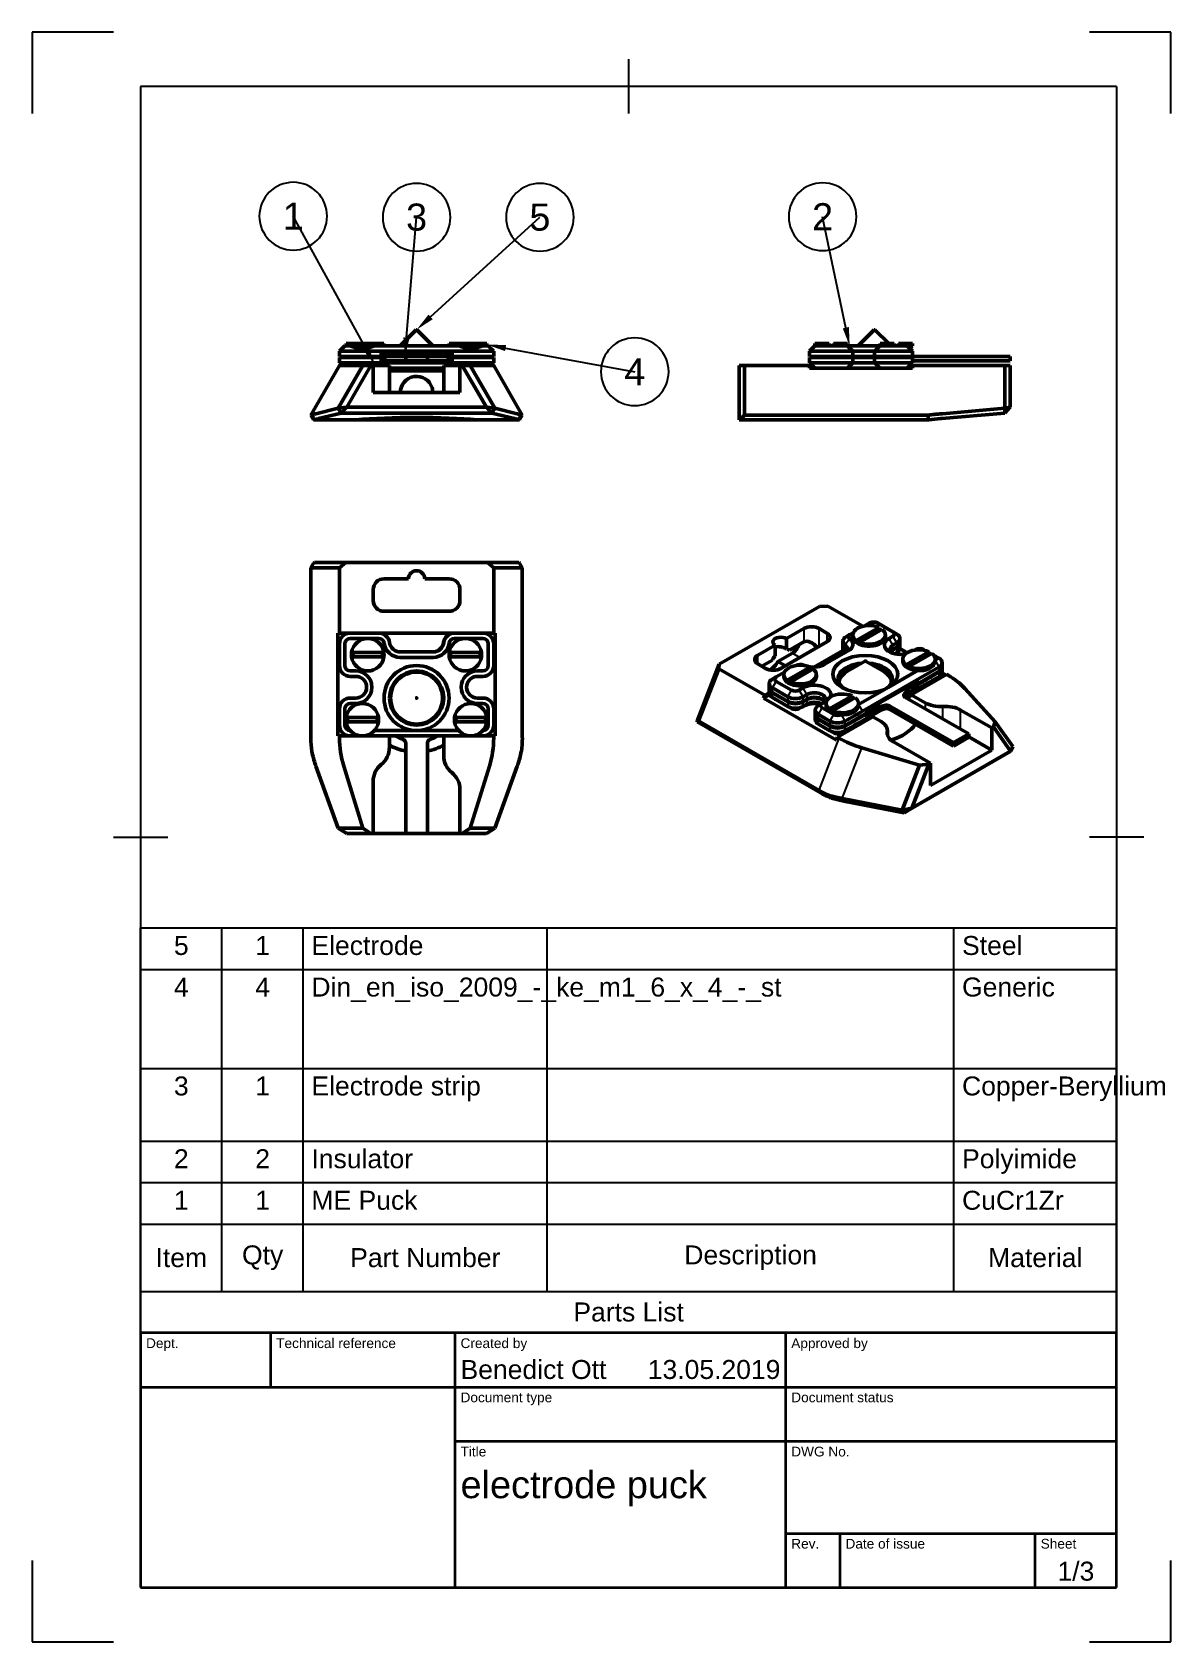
# Model space of a CAD drawing. Header units: millimetres. Extents: x 0 to 210, y 0 to 297.
import ezdxf
from ezdxf import colors
from ezdxf.entities.mleader import LeaderData, LeaderLine
from ezdxf.enums import TextEntityAlignment as Align
from ezdxf.math import Vec2, Vec3

# ---------------------------------------------------------------- set-up
doc = ezdxf.new("R2010")
doc.units = ezdxf.units.MM
doc.header["$LTSCALE"] = 0.75
for name, color, linetype, lineweight in [('Balloons', 7, 'Continuous', 25), ('Border', 7, 'Continuous', 25), ('Parts Lists', 7, 'Continuous', 25), ('TitleBlock', 7, 'Continuous', 35), ('Visible', 7, 'Continuous', 50), ('Visible Narrow', 7, 'Continuous', 25)]:
    doc.layers.add(name, color=color, linetype=linetype, lineweight=lineweight)
doc.styles.add('FusionTitle', font='')
doc.styles.get("Standard").update_dxf_attribs({"font": 'arial.ttf'})
doc.styles.get('FusionTitle').set_extended_font_data('Arial Unicode MS')

# ---------------------------------------------------------------- blocks, each defined once
blk = doc.blocks.new('ISO_A4(P)_SHEET')
at = {"layer": 'Border'}
for p, q in [((15, 297), (0, 297)), ((0, 297), (0, 282)), ((210, 297), (195, 297)), ((210, 282), (210, 297)), ((110, 292), (110, 282)), ((200, 287), (20, 287)), ((20, 287), (20, 10)), ((200, 287), (200, 10)), ((15, 148.5), (25, 148.5)), ((205, 148.5), (195, 148.5)), ((0, 15), (0, 0)), ((210, 0), (210, 15)), ((20, 10), (200, 10)), ((0, 0), (15, 0)), ((195, 0), (210, 0))]:
    blk.add_line(p, q, dxfattribs=at)
blk = doc.blocks.new('ISO_TITLEBLOCK')
at = {"layer": 'TitleBlock'}
for p, q in [((0, 47), (-180, 47)), ((-180, 47), (-180, 0)), ((-156, 37), (-156, 47)), ((-122, 0), (-122, 47)), ((-61, 0), (-61, 47)), ((0, 0), (0, 47)), ((-180, 37), (0, 37)), ((-122, 27), (0, 27)), ((-61, 10), (0, 10)), ((-51, 0), (-51, 10)), ((-15, 0), (-15, 10)), ((-180, 0), (0, 0))]:
    blk.add_line(p, q, dxfattribs=at)
at = {"layer": 'TitleBlock', "style": 'FusionTitle'}
for s, p in [('Dept.', (-179, 46)), ('Technical reference', (-155, 46)), ('Created by', (-121, 46)), ('Approved by', (-60, 46)), ('Document type', (-121, 36)), ('Document status', (-60, 36)), ('Title', (-121, 26)), ('DWG No.', (-60, 26)), ('Rev.', (-60, 9)), ('Date of issue', (-50, 9)), ('Sheet', (-14, 9))]:
    blk.add_text(s, height=1.8, dxfattribs=at).set_placement(p, align=Align.TOP_LEFT)
for tag, p, height in [('DEPT', (-179, 38.5), 3.5), ('TECHNICAL_REFERENCE', (-155, 38.5), 3.5), ('CREATED_BY', (-121, 38.5), 3.5), ('APPROVED_BY', (-60, 38.5), 3.5), ('DOCUMENT_TYPE', (-121, 28.5), 3.5), ('DOCUMENT_STATUS', (-60, 28.5), 3.5), ('TITLE_1', (-121, 16.5), 5), ('TITLE_2', (-121, 9), 5), ('TITLE_3', (-121, 1.5), 5), ('DATE_OF_ISSUE', (-50, 1.5), 3.5)]:
    blk.add_attdef(tag, p, '', height=height, dxfattribs=at)
for tag, p in [('CREATED_DATE', (-62, 38.5)), ('APPROVED_DATE', (-1, 38.5))]:
    blk.add_attdef(tag, text='', height=3.5, dxfattribs=at).set_placement(p, align=Align.RIGHT)
for tag, height, p in [('DRAWING_NUMBER', 5, (-30.5, 16.6)), ('REV', 3.5, (-56, 3.1)), ('SHEET', 3.5, (-7.5, 3.1))]:
    blk.add_attdef(tag, text='', height=height, dxfattribs=at).set_placement(p, align=Align.MIDDLE)
blk = doc.blocks.new('*T7')
at = {"layer": 'Parts Lists', "color": 0, "linetype": 'ByBlock', "lineweight": -2, "transparency": 16777216}
for p, q in [((0, 74.731924), (180, 74.731924)), ((0, 0), (0, 74.731924)), ((15, 7.666667), (15, 74.731924)), ((30, 7.666667), (30, 74.731924)), ((75, 7.666667), (75, 74.731924)), ((150, 7.666667), (150, 74.731924)), ((180, 0), (180, 74.731924)), ((0, 67.065257), (180, 67.065257)), ((0, 48.812642), (180, 48.812642)), ((0, 35.390632), (180, 35.390632)), ((0, 27.723965), (180, 27.723965)), ((0, 20.057299), (180, 20.057299)), ((0, 7.666667), (180, 7.666667)), ((0, 0), (180, 0))]:
    blk.add_line(p, q, dxfattribs=at)
at = {"layer": 'Parts Lists', "color": 0, "transparency": 16777216, "char_height": 3.5}
for s, insert, width, attachment_point in [('5', (7.5, 73.231924), 12, 2), ('1', (22.5, 73.231924), 12, 2), ('Electrode', (31.5, 73.231924), 42, 1), ('Steel', (151.5, 73.231924), 27, 1), ('4', (7.5, 65.565257), 12, 2), ('4', (22.5, 65.565257), 12, 2), ('Din_en_iso_2009_-_ke_m1_6_x_4_-_st', (31.5, 65.565257), 42, 1), ('Generic', (151.5, 65.565257), 27, 1), ('3', (7.5, 47.312642), 12, 2), ('1', (22.5, 47.312642), 12, 2), ('Electrode strip', (31.5, 47.312642), 42, 1), ('Copper-Beryllium', (151.5, 47.312642), 27, 1), ('2', (7.5, 33.890632), 12, 2), ('2', (22.5, 33.890632), 12, 2), ('Insulator', (31.5, 33.890632), 42, 1), ('Polyimide', (151.5, 33.890632), 27, 1), ('1', (7.5, 26.223965), 12, 2), ('1', (22.5, 26.223965), 12, 2), ('ME Puck', (31.5, 26.223965), 42, 1), ('CuCr1Zr', (151.5, 26.223965), 27, 1), ('Item', (7.5, 13.861983), 12, 5), ('Qty', (22.5, 13.861983), 12, 5), ('Part Number', (52.5, 13.861983), 42, 5), ('Description', (112.5, 13.861983), 72, 5), ('Material', (165, 13.861983), 27, 5), ('Parts List', (90, 3.833333), 177, 5)]:
    blk.add_mtext(s, dxfattribs=dict(at, insert=insert, width=width, attachment_point=attachment_point))
blk = doc.blocks.new('*B9')
at = {"transparency": 16777216}
for start, end in [(90, 270), (270, 90)]:
    blk.add_arc((0, 0), 6.25, start, end, dxfattribs=at)
at = {"transparency": 16777216, "insert": (0, 0), "char_height": 5, "attachment_point": 5}
blk.add_mtext('4', dxfattribs=at)
blk = doc.blocks.new('*B10')
at = {"transparency": 16777216}
for start, end in [(90, 270), (270, 90)]:
    blk.add_arc((0, 0), 6.25, start, end, dxfattribs=at)
at = {"transparency": 16777216, "insert": (0, 0), "char_height": 5, "attachment_point": 5}
blk.add_mtext('1', dxfattribs=at)
blk = doc.blocks.new('*B11')
at = {"transparency": 16777216}
for start, end in [(90, 270), (270, 90)]:
    blk.add_arc((0, 0), 6.25, start, end, dxfattribs=at)
at = {"transparency": 16777216, "insert": (0, 0), "char_height": 5, "attachment_point": 5}
blk.add_mtext('3', dxfattribs=at)
blk = doc.blocks.new('*B12')
at = {"transparency": 16777216}
for start, end in [(90, 270), (270, 90)]:
    blk.add_arc((0, 0), 6.25, start, end, dxfattribs=at)
at = {"transparency": 16777216, "insert": (0, 0), "char_height": 5, "attachment_point": 5}
blk.add_mtext('5', dxfattribs=at)
blk = doc.blocks.new('*B13')
at = {"transparency": 16777216}
for start, end in [(90, 270), (270, 90)]:
    blk.add_arc((0, 0), 6.25, start, end, dxfattribs=at)
at = {"transparency": 16777216, "insert": (0, 0), "char_height": 5, "attachment_point": 5}
blk.add_mtext('2', dxfattribs=at)

msp = doc.modelspace()

# ---------------------------------------------------------------- linework, layer by layer
at = {"layer": 'Visible'}
for p, q in [((70.84, 242.1), (67.89, 239.15)), ((70.84, 242.1), (70.94, 242.1)), ((70.94, 242.1), (73.89, 239.15)), ((56.67, 238.15), (57.67, 239.15)), ((58.65, 238.15), (56.67, 238.15)), ((56.67, 238.15), (56.67, 237.15)), ((57.67, 239.15), (58.66, 239.15)), ((57.92, 239.55), (57.92, 239.15)), ((57.92, 239.55), (63.87, 239.55)), ((58.65, 238.15), (58.67, 238.15)), ((58.66, 239.15), (63.13, 239.15)), ((70.89, 239.15), (63.13, 239.15)), ((63.13, 238.15), (83.12, 238.15)), ((63.87, 239.15), (63.87, 239.55)), ((63.87, 239.55), (64.87, 239.55)), ((64.05, 237.75), (77.74, 237.75)), ((64.87, 239.15), (64.87, 239.55)), ((65.05, 237.75), (65.05, 237.15)), ((66.49, 237.75), (66.09, 237.35)), ((78.66, 239.15), (70.89, 239.15)), ((75.29, 237.75), (75.69, 237.35)), ((76.74, 237.15), (76.74, 237.75)), ((76.92, 239.55), (76.92, 239.15)), ((76.92, 239.55), (77.92, 239.55)), ((77.92, 239.55), (77.92, 239.15)), ((77.92, 239.55), (83.87, 239.55)), ((78.66, 239.15), (83.13, 239.15)), ((83.12, 238.15), (83.14, 238.15)), ((83.13, 239.15), (84.12, 239.15)), ((85.12, 238.15), (83.14, 238.15)), ((83.87, 239.15), (83.87, 239.55)), ((85.12, 238.15), (84.12, 239.15)), ((85.12, 237.15), (85.12, 238.15)), ((56.67, 235.49), (51.39, 226.36)), ((61.01, 235.49), (56.46, 227.61)), ((58.67, 237.15), (56.67, 237.15)), ((56.67, 236.99), (58.67, 236.99)), ((56.67, 236.99), (56.67, 235.99)), ((56.67, 235.99), (57.17, 235.49)), ((56.67, 235.99), (58.65, 235.99)), ((56.67, 235.49), (57.46, 235.49)), ((57.46, 235.49), (61.01, 235.49)), ((58.03, 227.81), (62.46, 235.49)), ((58.67, 235.99), (58.65, 235.99)), ((64.05, 237.15), (58.67, 237.15)), ((58.67, 236.99), (64.05, 236.99)), ((78.66, 235.99), (58.67, 235.99)), ((59.29, 237.15), (59.29, 236.99)), ((62.46, 235.49), (61.01, 235.49)), ((62.89, 235.49), (62.46, 235.49)), ((62.49, 237.15), (62.49, 236.99)), ((62.89, 236.99), (62.89, 237.15)), ((64.39, 235.49), (62.89, 235.49)), ((62.89, 230.49), (62.89, 235.49)), ((65.05, 237.15), (64.05, 237.15)), ((64.05, 236.99), (65.05, 236.99)), ((67.02, 236.39), (64.05, 236.39)), ((64.39, 235.49), (65.89, 235.49)), ((65.05, 237.35), (76.74, 237.35)), ((68.35, 237.15), (65.05, 237.15)), ((65.05, 236.99), (65.05, 236.39)), ((65.89, 230.49), (65.89, 235.49)), ((65.89, 234.99), (70.89, 234.99)), ((67.02, 236.39), (68.35, 236.39)), ((68.89, 237.15), (68.35, 237.15)), ((68.35, 236.39), (68.89, 236.39)), ((68.89, 236.39), (68.89, 237.15)), ((68.89, 237.15), (72.89, 237.15)), ((72.89, 236.39), (68.89, 236.39)), ((70.89, 234.99), (75.89, 234.99)), ((73.44, 237.15), (72.89, 237.15)), ((72.89, 236.39), (72.89, 237.15)), ((72.89, 236.39), (73.44, 236.39)), ((76.74, 237.15), (73.44, 237.15)), ((73.44, 236.39), (74.77, 236.39)), ((77.74, 236.39), (74.77, 236.39)), ((75.89, 235.49), (77.39, 235.49)), ((75.89, 235.49), (75.89, 230.49)), ((77.74, 237.15), (76.74, 237.15)), ((76.74, 236.99), (77.74, 236.99)), ((76.74, 236.39), (76.74, 236.99)), ((78.89, 235.49), (77.39, 235.49)), ((83.12, 237.15), (77.74, 237.15)), ((77.74, 236.99), (83.12, 236.99)), ((78.89, 236.99), (78.89, 237.15)), ((79.33, 235.49), (78.89, 235.49)), ((78.89, 235.49), (78.89, 230.49)), ((79.29, 237.15), (79.29, 236.99)), ((80.78, 235.49), (79.33, 235.49)), ((79.33, 235.49), (83.76, 227.81)), ((84.33, 235.49), (80.78, 235.49)), ((85.33, 227.61), (80.78, 235.49)), ((82.49, 237.15), (82.49, 236.99)), ((85.12, 237.15), (83.12, 237.15)), ((83.12, 236.99), (85.12, 236.99)), ((83.14, 235.99), (83.12, 235.99)), ((83.14, 235.99), (85.12, 235.99)), ((84.33, 235.49), (85.12, 235.49)), ((85.12, 235.99), (84.62, 235.49)), ((85.12, 235.99), (85.12, 236.99)), ((90.39, 226.36), (85.12, 235.49)), ((75.89, 234.49), (65.89, 234.49)), ((78.89, 230.49), (62.89, 230.49)), ((51.89, 225.49), (51.39, 226.36)), ((56.46, 227.61), (52.33, 226.61)), ((52.83, 225.71), (57, 226.72)), ((56.46, 227.61), (58.03, 227.81)), ((57, 226.72), (56.46, 227.61)), ((58.03, 227.81), (57, 226.72)), ((57, 226.72), (84.79, 226.72)), ((83.76, 227.81), (58.03, 227.81)), ((84.79, 226.72), (83.76, 227.81)), ((83.76, 227.81), (85.33, 227.61)), ((85.33, 227.61), (84.79, 226.72)), ((84.79, 226.72), (88.95, 225.71)), ((89.46, 226.61), (85.33, 227.61)), ((89.89, 225.49), (90.39, 226.36)), ((51.89, 225.49), (52.09, 225.49)), ((52.09, 225.49), (52.12, 225.49)), ((52.12, 225.49), (59.71, 225.49)), ((82.08, 225.49), (59.71, 225.49)), ((82.08, 225.49), (89.67, 225.49)), ((89.67, 225.49), (89.7, 225.49)), ((89.7, 225.49), (89.89, 225.49))]:
    msp.add_line(p, q, dxfattribs=at)
at = {"layer": 'Visible', "extrusion": (1, -2e-16, 2.967e-13)}
for p, q in [((155.32, 242.1), (152.37, 239.15)), ((155.32, 242.1), (155.42, 242.1)), ((155.42, 242.1), (157.97, 239.55)), ((143.37, 238.15), (144.37, 239.15)), ((145.37, 238.15), (143.37, 238.15)), ((143.37, 238.15), (143.37, 237.15)), ((144.37, 239.55), (146.97, 239.55)), ((144.37, 239.55), (144.37, 239.15)), ((144.37, 239.15), (145.37, 239.15)), ((149.37, 239.15), (145.37, 239.15)), ((145.37, 238.15), (149.37, 238.15)), ((146.97, 239.15), (146.97, 239.55)), ((147.77, 239.55), (147.77, 239.15)), ((147.77, 239.55), (150.37, 239.55)), ((149.37, 239.15), (150.37, 239.15)), ((151.37, 238.15), (149.37, 238.15)), ((150.37, 239.55), (150.37, 239.15)), ((151.37, 238.15), (150.37, 239.15)), ((156.37, 239.15), (150.37, 239.15)), ((151.37, 238.15), (155.37, 238.15)), ((151.37, 237.15), (151.37, 238.15)), ((155.37, 238.15), (156.37, 239.15)), ((157.37, 238.15), (155.37, 238.15)), ((155.37, 238.15), (155.37, 237.15)), ((156.37, 239.55), (158.97, 239.55)), ((156.37, 239.55), (156.37, 239.15)), ((156.37, 239.15), (157.37, 239.15)), ((160.37, 239.15), (157.37, 239.15)), ((157.37, 238.15), (160.37, 238.15)), ((158.97, 239.15), (158.97, 239.55)), ((159.77, 239.55), (159.77, 239.15)), ((159.77, 239.55), (162.37, 239.55)), ((160.37, 239.15), (161.37, 239.15)), ((162.37, 238.15), (160.37, 238.15)), ((161.37, 239.15), (162.37, 239.15)), ((162.37, 238.15), (161.37, 239.15)), ((161.84, 238.68), (162.37, 239.15)), ((162.37, 239.55), (162.37, 239.15)), ((162.37, 238.15), (162.37, 238.15)), ((162.37, 237.15), (162.37, 238.15)), ((131.37, 235.49), (130.37, 235.49)), ((130.37, 235.49), (130.37, 225.49)), ((131.37, 226.36), (131.37, 235.49)), ((131.37, 235.49), (143.37, 235.49)), ((145.37, 237.15), (143.37, 237.15)), ((143.37, 236.99), (145.37, 236.99)), ((143.37, 236.99), (143.37, 235.99)), ((143.37, 235.99), (144.37, 234.99)), ((143.37, 235.99), (145.37, 235.99)), ((143.37, 234.99), (143.37, 235.49)), ((162.37, 234.99), (143.37, 234.99)), ((149.37, 237.15), (145.37, 237.15)), ((145.37, 236.99), (149.37, 236.99)), ((149.37, 235.99), (145.37, 235.99)), ((145.77, 237.15), (145.77, 236.99)), ((148.97, 237.15), (148.97, 236.99)), ((151.37, 237.15), (149.37, 237.15)), ((149.37, 236.99), (151.37, 236.99)), ((149.37, 235.99), (151.37, 235.99)), ((151.37, 235.99), (150.37, 234.99)), ((151.37, 237.15), (155.37, 237.15)), ((155.37, 236.99), (151.37, 236.99)), ((151.37, 235.99), (151.37, 236.99)), ((155.37, 235.99), (151.37, 235.99)), ((157.37, 237.15), (155.37, 237.15)), ((155.37, 236.99), (157.37, 236.99)), ((155.37, 236.99), (155.37, 235.99)), ((155.37, 235.99), (156.37, 234.99)), ((155.37, 235.99), (157.37, 235.99)), ((160.37, 237.15), (157.37, 237.15)), ((157.37, 236.99), (160.37, 236.99)), ((160.37, 235.99), (157.37, 235.99)), ((157.77, 237.15), (157.77, 236.99)), ((162.37, 237.15), (160.37, 237.15)), ((160.37, 236.99), (162.37, 236.99)), ((160.37, 235.99), (162.37, 235.99)), ((160.97, 237.15), (160.97, 236.99)), ((161.37, 235), (162.37, 235.99)), ((162.95, 237.15), (162.37, 237.15)), ((162.37, 235.99), (162.37, 236.99)), ((162.37, 236.39), (162.95, 236.39)), ((162.37, 235.99), (162.37, 235.99)), ((162.37, 235.49), (162.73, 235.49)), ((162.37, 235.49), (162.37, 234.99)), ((162.73, 235.49), (167.91, 235.49)), ((163.71, 237.15), (162.95, 237.15)), ((162.95, 236.39), (163.71, 236.39)), ((163.71, 237.15), (180.37, 237.15)), ((180.37, 236.39), (163.71, 236.39)), ((167.91, 235.49), (179.4, 235.49)), ((180.37, 235.49), (179.4, 235.49)), ((179.4, 235.49), (179.4, 227.61)), ((180.37, 236.39), (180.37, 237.15)), ((180.37, 227.81), (180.37, 235.49)), ((130.5, 225.49), (131.37, 226.36)), ((162.73, 226.36), (131.37, 226.36)), ((167.8, 225.71), (179.37, 226.72)), ((179.4, 227.61), (167.91, 226.61)), ((180.37, 227.81), (179.37, 226.72)), ((179.37, 226.72), (179.4, 227.61)), ((179.4, 227.61), (180.37, 227.81)), ((130.37, 225.49), (130.5, 225.49)), ((130.5, 225.49), (162.73, 225.49)), ((162.73, 225.49), (165.28, 225.49)), ((165.28, 225.49), (165.37, 225.49)), ((165.37, 225.49), (167.57, 225.69))]:
    msp.add_line(p, q, dxfattribs=at)
at = {"layer": 'Visible', "extrusion": (-1e-16, -1, 2.967e-13)}
for p, q in [((51.89, 199.01), (51.39, 198.14)), ((52.05, 199.14), (51.89, 199.01)), ((57.82, 199.14), (52.05, 199.14)), ((56.67, 198.14), (57.82, 199.14)), ((57.82, 199.14), (83.97, 199.14)), ((89.74, 199.14), (83.97, 199.14)), ((83.97, 199.14), (85.12, 198.14)), ((89.89, 199.01), (89.74, 199.14)), ((90.39, 198.14), (89.89, 199.01)), ((51.39, 198.14), (56.67, 198.14)), ((51.39, 166.77), (51.39, 198.14)), ((56.67, 198.14), (56.67, 186.14)), ((64.89, 196.14), (69.39, 196.14)), ((72.39, 196.14), (76.89, 196.14)), ((85.12, 198.14), (90.39, 198.14)), ((85.12, 198.14), (85.12, 186.14)), ((90.39, 198.14), (90.39, 166.77)), ((62.89, 192.14), (62.89, 194.14)), ((78.89, 194.14), (78.89, 192.14)), ((76.89, 190.14), (64.89, 190.14)), ((56.38, 186.14), (56.67, 186.14)), ((56.38, 167.14), (56.38, 186.14)), ((56.67, 186.14), (58.67, 186.14)), ((56.67, 184.14), (56.67, 180.14)), ((57.67, 180.14), (57.67, 184.14)), ((63.93, 186.14), (58.67, 186.14)), ((58.67, 185.14), (61.89, 185.14)), ((61.89, 185.14), (63.93, 185.14)), ((63.93, 186.14), (77.86, 186.14)), ((77.89, 186.14), (77.86, 186.14)), ((83.12, 186.14), (77.89, 186.14)), ((77.89, 185.14), (79.89, 185.14)), ((79.89, 185.14), (83.12, 185.14)), ((83.12, 186.14), (85.12, 186.14)), ((84.12, 184.14), (84.12, 180.14)), ((85.12, 186.14), (85.41, 186.14)), ((85.12, 180.14), (85.12, 184.14)), ((85.41, 186.14), (85.41, 167.14)), ((58.92, 182.54), (64.87, 182.54)), ((64.87, 181.74), (58.92, 181.74)), ((73.93, 182.64), (67.89, 182.64)), ((67.89, 181.64), (73.93, 181.64)), ((76.92, 182.54), (82.87, 182.54)), ((82.87, 181.74), (76.92, 181.74)), ((59.67, 179.14), (58.67, 179.14)), ((83.12, 179.14), (82.12, 179.14)), ((58.67, 178.14), (59.67, 178.14)), ((82.12, 178.14), (83.12, 178.14)), ((59.67, 174.14), (58.67, 174.14)), ((58.67, 173.14), (59.67, 173.14)), ((83.12, 174.14), (82.12, 174.14)), ((82.12, 173.14), (83.12, 173.14)), ((56.67, 172.14), (56.67, 169.14)), ((57.67, 169.14), (57.67, 172.14)), ((57.92, 170.54), (63.87, 170.54)), ((63.87, 169.74), (57.92, 169.74)), ((77.92, 170.54), (83.87, 170.54)), ((83.87, 169.74), (77.92, 169.74)), ((84.12, 172.14), (84.12, 169.14)), ((85.12, 169.14), (85.12, 172.14)), ((56.67, 167.14), (56.38, 167.14)), ((58.67, 167.14), (56.67, 167.14)), ((56.67, 167.14), (56.67, 166.77)), ((58.67, 167.14), (63.13, 167.14)), ((70.89, 168.14), (63.13, 168.14)), ((63.13, 167.14), (83.12, 167.14)), ((65.89, 165.01), (65.89, 167.14)), ((78.66, 168.14), (70.89, 168.14)), ((75.89, 167.14), (75.89, 163.51)), ((85.12, 167.14), (83.12, 167.14)), ((85.12, 167.14), (85.12, 166.77)), ((85.41, 167.14), (85.12, 167.14)), ((68.89, 165.8), (68.89, 149.14)), ((72.89, 149.14), (72.89, 165.8)), ((56.46, 150.11), (52.33, 161.6)), ((57.46, 161.6), (61.01, 150.11)), ((84.33, 161.6), (80.78, 150.11)), ((89.46, 161.6), (85.33, 150.11)), ((62.89, 149.14), (62.89, 158.77)), ((78.89, 157.27), (78.89, 149.14)), ((56.46, 150.11), (58.03, 149.14)), ((61.01, 150.11), (56.46, 150.11)), ((58.03, 149.14), (62.46, 149.14)), ((62.46, 149.14), (61.01, 150.11)), ((62.89, 149.14), (62.46, 149.14)), ((68.89, 149.14), (62.89, 149.14)), ((68.89, 149.14), (72.89, 149.14)), ((78.89, 149.14), (72.89, 149.14)), ((79.33, 149.14), (78.89, 149.14)), ((80.78, 150.11), (79.33, 149.14)), ((79.33, 149.14), (83.76, 149.14)), ((85.33, 150.11), (80.78, 150.11)), ((83.76, 149.14), (85.33, 150.11))]:
    msp.add_line(p, q, dxfattribs=at)
at = {"layer": 'Visible', "extrusion": (0.707107, -0.407196, 0.578093)}
for p, q in [((126.73, 180.4), (145.21, 191.05)), ((145.21, 191.05), (146.74, 191.11)), ((146.74, 191.11), (153.21, 187.38)), ((151.97, 184.74), (156.18, 187.16)), ((153.58, 187.45), (154.52, 187.99)), ((155.93, 187.99), (158.76, 186.37)), ((156.18, 187.16), (156.18, 186.83)), ((146.58, 184.5), (138.09, 179.62)), ((139.15, 185.11), (142.34, 186.95)), ((139.15, 183.15), (139.15, 185.11)), ((142.34, 184.49), (139.67, 182.96)), ((145.16, 186.95), (146.58, 186.13)), ((149.53, 183.82), (149.53, 184.64)), ((150.82, 185.86), (150.11, 185.45)), ((150.82, 185.87), (151.46, 186.23)), ((151.36, 185.79), (151.36, 185.46)), ((151.97, 184.41), (151.97, 184.74)), ((152.16, 184.33), (155.98, 186.53)), ((156.74, 186.83), (152.54, 184.41)), ((152.54, 184.41), (152.54, 184.09)), ((157.36, 185.79), (157.36, 185.46)), ((158.76, 185.55), (158.05, 185.14)), ((158.76, 186.36), (159.47, 185.95)), ((158.76, 183.92), (159.47, 184.33)), ((160.05, 185.14), (160.05, 184.32)), ((160.05, 184.19), (160.05, 183.38)), ((133.85, 182.06), (137.03, 183.89)), ((137.03, 183.89), (137.03, 181.93)), ((137.55, 180.91), (140.21, 182.44)), ((139.5, 183.06), (139.67, 182.96)), ((144.18, 179.86), (149.51, 182.93)), ((145.04, 179.95), (149.58, 182.56)), ((146.22, 180.37), (150.49, 182.83)), ((149.51, 182.86), (149.51, 183.68)), ((159.47, 183.51), (158.76, 183.1)), ((158.76, 182.97), (159.47, 183.38)), ((159.47, 182.56), (159.05, 182.32)), ((159.05, 182.32), (159.47, 182.56)), ((160.04, 183.27), (161.38, 182.5)), ((160.55, 181.31), (160.55, 180.98)), ((161.16, 180.26), (165.37, 182.68)), ((161.36, 179.85), (165.18, 182.05)), ((165.93, 182.35), (161.73, 179.93)), ((162.77, 182.98), (163, 183.11)), ((164.42, 183.11), (164.83, 182.87)), ((165.37, 182.68), (165.37, 182.35)), ((165.37, 182.56), (165.83, 182.29)), ((166.26, 182.05), (166.54, 181.89)), ((166.54, 181.89), (167.25, 181.47)), ((166.55, 181.31), (166.55, 180.98)), ((126.73, 180.4), (122.65, 169.88)), ((122.89, 169.91), (126.62, 179.52)), ((126.62, 179.52), (126.73, 180.4)), ((126.62, 179.52), (135.1, 174.64)), ((135.26, 179.62), (133.85, 180.43)), ((136.51, 181.14), (134.57, 180.02)), ((137.23, 178.04), (138.73, 178.9)), ((138.95, 180.11), (137.55, 180.91)), ((138.63, 178.46), (138.63, 178.13)), ((139.24, 177.41), (143.45, 179.83)), ((139.44, 177), (143.25, 179.2)), ((144.01, 179.5), (139.81, 177.08)), ((140.85, 180.13), (140.94, 180.18)), ((143.45, 179.83), (143.45, 179.5)), ((144.63, 178.46), (144.63, 178.13)), ((153.61, 180.97), (150.24, 179.01)), ((153.11, 171.71), (167.24, 179.85)), ((153.68, 180.97), (157.06, 179.01)), ((163.38, 179.26), (157.89, 176.09)), ((161.16, 179.93), (161.16, 180.26)), ((161.73, 179.93), (161.73, 179.61)), ((168.66, 178.49), (162.13, 174.73)), ((167.24, 179.03), (163.44, 176.84)), ((163.44, 176.71), (167.24, 178.9)), ((164.66, 179.3), (165.37, 179.61)), ((167.82, 178.8), (168.51, 178.4)), ((167.83, 180.66), (167.83, 179.84)), ((167.83, 178.9), (167.83, 179.71)), ((168.66, 178.49), (168.92, 178.34)), ((135.93, 176.81), (135.93, 176)), ((135.93, 175.05), (135.93, 175.86)), ((137.22, 178.04), (136.51, 177.62)), ((136.52, 176), (139.35, 174.37)), ((140.05, 175.59), (137.23, 177.22)), ((139.24, 177.08), (139.24, 177.41)), ((139.81, 177.08), (139.81, 176.76)), ((142.18, 176), (141.47, 175.59)), ((157.89, 176.09), (152.41, 172.93)), ((153.76, 171.76), (163.44, 177.33)), ((164.09, 176.26), (161.03, 174.5)), ((161.03, 174.5), (163.38, 175.85)), ((163.44, 176.22), (161.34, 175.01)), ((161.65, 176.28), (161.65, 176.3)), ((167.25, 178.08), (166.54, 177.67)), ((172.02, 175.91), (177.63, 169.78)), ((134.9, 174.11), (136, 174.75)), ((134.9, 174.11), (135.1, 174.64)), ((148.34, 166.37), (134.9, 174.11)), ((135.1, 174.64), (135.93, 175.12)), ((137.22, 173.82), (136.51, 174.24)), ((139.35, 173.55), (136.52, 175.18)), ((136.52, 175.05), (139.35, 173.42)), ((139.35, 172.6), (136.52, 174.23)), ((137.23, 173.82), (140.05, 172.19)), ((141.47, 172.19), (142.18, 172.6)), ((142.18, 174.37), (142.88, 174.78)), ((142.88, 173.96), (142.18, 173.55)), ((142.18, 173.42), (142.88, 173.83)), ((142.88, 173.01), (142.18, 172.6)), ((145.71, 173.15), (145, 172.74)), ((145.71, 173.15), (146.42, 173.56)), ((147.83, 171.12), (145.71, 172.34)), ((146.41, 173.16), (146.41, 172.84)), ((147.02, 172.12), (151.23, 174.54)), ((147.21, 171.7), (151.03, 173.9)), ((151.79, 174.21), (147.59, 171.79)), ((151.23, 174.54), (151.23, 174.21)), ((152.41, 173.16), (152.41, 172.84)), ((158.13, 172.69), (169.91, 165.91)), ((172.74, 167.54), (160.96, 174.32)), ((161.43, 174.73), (162.13, 174.32)), ((162.13, 174.73), (164.7, 173.25)), ((162.13, 174.32), (162.13, 174.73)), ((122.63, 169.76), (122.89, 169.91)), ((122.65, 169.88), (122.63, 169.76)), ((122.63, 169.76), (145.42, 156.63)), ((145.07, 157.14), (122.89, 169.91)), ((144.42, 171.93), (144.42, 171.11)), ((144.42, 170.98), (144.42, 170.16)), ((145, 171.11), (147.13, 169.89)), ((147.13, 169.07), (145, 170.29)), ((145, 170.16), (147.13, 168.94)), ((147.13, 168.12), (145, 169.35)), ((145.71, 168.94), (145, 169.35)), ((147.02, 171.79), (147.02, 172.12)), ((147.59, 171.79), (147.59, 171.46)), ((155.06, 170.66), (148.54, 166.9)), ((156.74, 172.03), (149.95, 168.12)), ((153.76, 171.27), (149.95, 169.07)), ((149.95, 168.94), (153.76, 171.13)), ((150.52, 171.15), (151.23, 171.46)), ((152.4, 169.53), (156.75, 172.03)), ((155.86, 171.85), (153.76, 170.64)), ((154.05, 171.92), (154.05, 171.67)), ((154.05, 171.54), (154.05, 171.05)), ((154.71, 170.45), (154.36, 170.66)), ((156.57, 169.79), (155.06, 170.66)), ((169.91, 165.29), (158.13, 172.07)), ((171.24, 171.93), (176.98, 168.62)), ((177.63, 169.78), (177.29, 168.8)), ((180.85, 165.19), (177.63, 169.78)), ((145.71, 168.94), (147.83, 167.71)), ((148.54, 166.9), (148.34, 166.37)), ((148.54, 166.9), (148.8, 166.75)), ((157.74, 167.3), (157.74, 168.16)), ((169.91, 165.91), (172.74, 167.54)), ((172.74, 166.91), (169.91, 165.29)), ((172.74, 166.91), (172.74, 167.54)), ((172.74, 166.98), (176.98, 164.53)), ((177.29, 168.8), (176.98, 168.62)), ((176.98, 168.62), (176.98, 164.53)), ((177.29, 168.8), (180.43, 164.32)), ((153.02, 164.96), (163.65, 161.73)), ((165.67, 162.11), (158.86, 166.03)), ((160.8, 152.94), (180.45, 164.26)), ((180.43, 164.32), (162.23, 153.84)), ((176.98, 164.53), (165.67, 158.02)), ((169.91, 165.29), (169.91, 165.91)), ((180.43, 164.32), (180.85, 165.19)), ((180.45, 164.26), (180.43, 164.32)), ((180.85, 165.19), (180.45, 164.26)), ((163.65, 161.73), (160.44, 153.44)), ((162.23, 153.84), (165.37, 161.93)), ((165.37, 161.93), (163.65, 161.73)), ((165.67, 162.11), (165.37, 161.93)), ((165.67, 158.02), (165.67, 162.11)), ((160.44, 153.44), (149.39, 155.61)), ((149.67, 155.12), (160.8, 152.94)), ((160.44, 153.44), (162.23, 153.84)), ((160.8, 152.94), (160.44, 153.44)), ((162.23, 153.84), (160.8, 152.94))]:
    msp.add_line(p, q, dxfattribs=at)
at = {"layer": 'Visible'}
msp.add_circle((70.89, 174.14), 6, dxfattribs=at)
at = {"layer": 'Visible', "extrusion": (0, 0, -1)}
for radius in [5, 4.8, 0.05]:
    msp.add_circle((-70.89, 174.14), radius, dxfattribs=at)
at = {"layer": 'Visible'}
for centre, radius, start, end in [((60.9, 243.92), 5.27, 244.9871, 295.1221), ((160.97, 238.75), 0.565, 45.0003, 45.6161), ((70.89, 230.49), 3, 17.4546, 180.0007), ((53.28, 222.44), 4.28, 103.9726, 113.3802), ((53.2, 223.01), 3.7, 103.6546, 104.9674), ((88.59, 223.01), 3.7, 75.0326, 76.3454), ((88.51, 222.41), 4.3, 66.6417, 75.9964), ((53.8, 221.11), 4.7, 102.8486, 110.9423), ((87.99, 221.09), 4.72, 69.0734, 77.1271), ((64.89, 194.14), 2, 90, 180), ((76.89, 194.14), 2, 0, 90), ((64.89, 192.14), 2, 180, 270), ((76.89, 192.14), 2, 270, 0), ((58.67, 184.14), 2, 90, 180), ((63.93, 184.14), 2, 7.1808, 90), ((67.89, 184.64), 3, 187.1808, 270), ((73.89, 184.64), 2, 270, 352.8192), ((73.93, 184.64), 3, 270, 352.8192), ((77.89, 184.14), 2, 90, 172.8192), ((83.12, 184.14), 2, 0, 90), ((58.67, 180.14), 2, 180, 270), ((59.67, 176.14), 3, 270, 90), ((82.12, 176.14), 3, 90, 270), ((83.12, 180.14), 2, 270, 0), ((58.67, 172.14), 2, 90, 180), ((83.12, 172.14), 2, 0, 90), ((68.63, 166.78), 17.24, 180.0048, 188.3755), ((58.67, 169.14), 2, 180, 269.4493), ((58.67, 169.14), 2, 269.4493, 270), ((70.89, 174.14), 8, 241.045, 251.447), ((68.09, 165.8), 0.8, 0, 71.447), ((73.69, 165.8), 0.8, 108.553, 180), ((70.89, 174.14), 8, 288.553, 298.955), ((83.12, 169.14), 2, 270, 270.5507), ((83.12, 169.14), 2, 270.5507, 0), ((73.16, 166.78), 17.24, 351.6245, 359.9952), ((69.42, 167.82), 18.19, 191.2836, 199.2413), ((70.89, 174.14), 10, 240, 258.463), ((70.89, 174.14), 10, 281.537, 300), ((72.37, 167.83), 18.19, 340.7595, 348.7158), ((66.89, 158.77), 4, 128.6822, 180), ((74.89, 157.27), 4, 0, 51.3178), ((66.79, 169.76), 24.1, 340.2056, 340.7908)]:
    msp.add_arc(centre, radius, start, end, dxfattribs=at)
at = {"layer": 'Visible', "extrusion": (0, -2e-16, -1)}
msp.add_arc((-160.97, 235.4), 0.565, 225.0003, 225.616, dxfattribs=at)
at = {"layer": 'Visible', "extrusion": (0, 0, -1)}
for centre, radius, start, end in [((-70.89, 196.14), 1.5, 0, 180), ((-58.67, 184.14), 1, 0, 90), ((-61.89, 182.14), 3, 7.6623, 172.3377), ((-63.93, 184.14), 1, 90, 172.8192), ((-67.89, 184.64), 2, 270, 352.8192), ((-73.93, 184.64), 2, 187.1808, 270), ((-77.86, 184.14), 2, 7.1808, 90), ((-77.89, 184.14), 1, 7.1808, 90), ((-79.89, 182.14), 3, 7.6623, 172.3377), ((-83.12, 184.14), 1, 90, 180), ((-61.89, 182.14), 3, 352.3377, 7.6623), ((-61.89, 182.14), 3, 187.6623, 352.3377), ((-61.89, 182.14), 2.73, 351.5732, 8.4268), ((-61.89, 182.14), 2.73, 171.5732, 188.4268), ((-61.89, 182.14), 3, 172.3377, 187.6623), ((-79.89, 182.14), 3, 352.3377, 7.6623), ((-79.89, 182.14), 3, 187.6623, 352.3377), ((-79.89, 182.14), 2.73, 351.5732, 8.4268), ((-79.89, 182.14), 2.73, 171.5732, 188.4268), ((-79.89, 182.14), 3, 172.3377, 187.6623), ((-58.67, 180.14), 1, 270, 0), ((-83.12, 180.14), 1, 180, 270), ((-59.67, 176.14), 2, 90, 270), ((-82.12, 176.14), 2, 270, 90), ((-58.67, 172.14), 1, 0, 90), ((-60.89, 170.14), 3, 7.6623, 172.3377), ((-80.89, 170.14), 3, 7.6623, 172.3377), ((-83.12, 172.14), 1, 90, 180), ((-60.89, 170.14), 3, 352.3377, 7.6623), ((-60.89, 170.14), 3, 187.6623, 352.3377), ((-60.89, 170.14), 2.73, 351.5732, 8.4268), ((-60.89, 170.14), 2.73, 171.5732, 188.4268), ((-60.89, 170.14), 3, 172.3377, 187.6623), ((-80.89, 170.14), 3, 352.3377, 7.6623), ((-80.89, 170.14), 3, 187.6623, 352.3377), ((-80.89, 170.14), 2.73, 351.5732, 8.4268), ((-80.89, 170.14), 2.73, 171.5732, 188.4268), ((-80.89, 170.14), 3, 172.3377, 187.6623), ((-58.67, 169.14), 1, 270.5507, 0), ((-83.12, 169.14), 1, 180, 269.4493), ((-61.89, 165.01), 4, 180, 231.3178), ((-79.89, 163.51), 4, 308.6822, 0), ((-75, 169.76), 24.1, 340.2056, 340.7908)]:
    msp.add_arc(centre, radius, start, end, dxfattribs=at)
at = {"layer": 'Visible', "extrusion": (-2e-16, -5e-16, -1)}
msp.add_arc((-153.92, 172.59), 17.81, 292.9656, 299.8091, dxfattribs=at)
at = {"layer": 'Visible', "extrusion": (-2e-16, -6e-16, -1)}
msp.add_arc((-154, 171.61), 17.26, 292.6098, 299.7932, dxfattribs=at)
at = {"layer": 'Visible', "extrusion": (-2e-16, -4e-16, -1)}
msp.add_arc((-153.89, 179.69), 24.5, 281.1202, 286.3998, dxfattribs=at)
at = {"layer": 'Visible', "extrusion": (-1e-16, -5e-16, -1)}
msp.add_arc((-154.05, 178.74), 24.01, 281.0399, 285.9717, dxfattribs=at)
at = {"layer": 'Visible'}
for centre, major_axis, ratio, start_param, end_param in [((70.89, 224.5), (-15.94, 0), 0.087825, 3.93478, 5.489998), ((143.75, 186.13), (-2, 0), 0.575862, 3.926991, 5.497787), ((143.75, 182.04), (-1.42, 2.45), 0.576978, -1.314587, -0.000967), ((145.16, 185.32), (-2, 0), 0.575862, 2.356194, 3.926991), ((151.53, 184.64), (-2, 0), 0.575862, -0.781546, 0.66007), ((148.37, 184.05), (3, 0), 0.575862, -0.785398, 0.66007), ((160.17, 183.92), (-3, 0), 0.575862, -0.785398, 1.871083), ((158.05, 185.14), (2, 0), 0.575862, -0.785398, 0.781546), ((158.05, 184.32), (2, 0), 0.575862, -0.785398, 0), ((135.26, 181.25), (-2, 0), 0.575862, -0.785398, 0.785398), ((138.09, 180.42), (1.5, 2.6), 0.578093, 1.307063, 1.624533), ((138.09, 180.42), (1.5, 2.6), 0.578093, -0.057604, 0.259866), ((153.65, 178.54), (6, 0), 0.575862, 1.570796326794378, 7.853981633973964), ((151.53, 183.82), (-2, 0), 0.575862, 0, 0.66007), ((148.35, 182.27), (2, 0), 0.575862, 0.417175, 0.66007), ((160.17, 182.16), (2, 0), 0.575862, 2.356194, 2.717262), ((165.83, 180.66), (2, 0), 0.575862, -0.775786, 0.781546), ((136.68, 180.43), (-2, 0), 0.575862, 0.785398, 2.356194), ((135.97, 181.64), (1.5, 2.6), 0.578093, 4.023239, 4.766126), ((144.1, 181.59), (3, 0), 0.575862, 4.052319, 4.201536), ((144.1, 181.59), (3, 0), 0.575862, 4.369684, 5.497787), ((165.83, 179.84), (-2, 0), 0.575862, 2.356194, 3.141593), ((137.93, 176.81), (-2, 0), 0.575862, -0.781546, 0.785398), ((137.93, 176), (-2, 0), 0.575862, 0, 0.785398), ((144.3, 174.78), (3, 0), 0.575862, -0.264046, 2.356194), ((153.65, 176.9), (8, 0), 0.575862, -0.461587, -0.141413), ((162.73, 177.24), (-1, 0), 0.575862, 1.19438, 2.356194), ((140.76, 175.18), (-2, 0), 0.575862, 0.785398, 2.356194), ((140.76, 174.37), (-2, 0), 0.575862, 0.785398, 2.356194), ((144.3, 173.01), (2, 0), 0.575862, 0.424331, 2.356194), ((144.3, 172.2), (2, 0), 0.575862, 0.871284, 2.356194), ((146.42, 171.93), (-2, 0), 0.575862, -0.781546, 0.785398), ((144.3, 174.78), (3, 0), 0.575862, -0.785398, -0.740754), ((153.65, 176.9), (-8, 0), 0.575862, 1.712209, 2.032383), ((157.57, 172.36), (0.8, 0), 0.575862, 0.785398, 2.032383), ((161.53, 174.64), (0.8, 0), 0.575862, 2.680006, 3.926991), ((168.41, 170.3), (-4, 0), 0.575862, 3.926991, 4.822656), ((140.76, 172.6), (1, 0), 0.575862, 3.926991, 5.497787), ((146.42, 171.11), (-2, 0), 0.575862, 0, 0.785398), ((148.54, 170.7), (-2, 0), 0.575862, 0.785398, 2.346582), ((153.05, 171.67), (1, 0), 0.575862, -0.785398, 0), ((153.65, 171.46), (10, 0), 0.575862, -1.079957, -0.382282), ((148.54, 169.89), (-2, 0), 0.575862, 0.785398, 2.356194), ((148.54, 168.12), (1, 0), 0.575862, 3.926991, 5.488175), ((161.69, 167.66), (4, 0), 0.575862, 3.031326, 3.926991)]:
    msp.add_ellipse(centre, major_axis=major_axis, ratio=ratio, start_param=start_param, end_param=end_param, dxfattribs=at)
at = {"layer": 'Visible', "extrusion": (-2e-16, -3e-16, -1)}
for centre, major_axis, start_param, end_param in [((154.36, 185.79), (-3, 0), -0.651667, 2.222463), ((154.36, 185.46), (-3, 0), -0.651667, 0), ((154.36, 185.46), (3, 0), 0, 2.222463), ((158.05, 183.38), (2, 0), 0, 0.785398), ((141.63, 178.46), (-3, 0), -0.651667, 2.222463), ((137.93, 177.63), (1, 0), 2.356194, 3.926991), ((141.63, 178.13), (3, 0), 2.489926, 3.141593), ((162.73, 176.62), (-1, 0), 3.926991, 5.87171), ((162.73, 177.11), (-1, 0), 3.926991, 5.258454), ((144.3, 171.38), (-3, 0), 0.785398, 1.953924), ((144.3, 173.96), (-2, 0), 0.785398, 3.864732), ((144.3, 173.14), (-2, 0), 0.785398, 2.778761), ((149.41, 173.16), (-3, 0), -0.651667, 2.222463), ((149.41, 172.84), (-3, 0), -0.651667, 0), ((153.65, 176.28), (-8, 0), 4.250802, 4.661771), ((148.54, 169.76), (2, 0), 0.785398, 2.356194)]:
    msp.add_ellipse(centre, major_axis=major_axis, ratio=0.575862, start_param=start_param, end_param=end_param, dxfattribs=at)
at = {"layer": 'Visible', "extrusion": (-3e-16, -3e-16, -1)}
msp.add_ellipse((155.22, 187.59), major_axis=(1, 0), ratio=0.575862, start_param=3.926991, end_param=5.497787, dxfattribs=at)
at = {"layer": 'Visible', "extrusion": (-2e-16, -4e-16, -1)}
for centre, major_axis, ratio, start_param, end_param in [((138.09, 184.5), (1.5, 0), 0.575862, 2.356194, 5.497787), ((154.36, 185.46), (3, 0), 0.575862, 0, 3.141593), ((154.36, 185.79), (3, 0), 0.575862, -0.651667, 2.222463), ((154.36, 185.46), (3, 0), 0.575862, -0.91913, -0.785915), ((151.51, 183.68), (-2, 0), 0.575862, -0.66007, 0.149081), ((151.51, 182.86), (2, 0), 0.575862, 2.698991, 3.141593), ((163.55, 181.31), (-3, 0), 0.575862, 2.489926, 5.364056), ((163.55, 180.98), (3, 0), 0.575862, -0.91913, -0.785915), ((165.83, 181.48), (-1, 0), 0.575862, 2.356194, 3.910714), ((141.63, 178.46), (-3, 0), 0.575862, 2.489926, 5.364056), ((141.65, 179.77), (1, 0), 0.575862, 3.926991, 5.372459), ((141.63, 178.13), (-3, 0), 0.575862, 2.222463, 2.355678), ((163.55, 180.78), (2.73, 0), 0.575862, 2.300455, 2.50327), ((163.55, 180.98), (3, 0), 0.575862, 0, 2.222463), ((152.59, 168.93), (21.55, 2.61), 0.564325, -0.645394, -0.383595), ((141.63, 178.13), (-3, 0), 0.575862, 3.141593, 6.283185), ((141.63, 178.13), (3, 0), 0.575862, 0, 2.222463), ((140.76, 174.24), (-2, 0), 0.575862, 3.926991, 5.497787), ((140.76, 173.42), (-2, 0), 0.575862, 3.926991, 5.497787), ((149.41, 173.16), (3, 0), 0.575862, -0.651667, 2.222463), ((149.41, 172.84), (-3, 0), 0.575862, 3.141593, 5.364056), ((149.41, 172.84), (3, 0), 0.575862, -0.91913, -0.785915), ((146.42, 170.16), (2, 0), 0.575862, 2.356194, 3.141593), ((148.54, 171.52), (-1, 0), 0.575862, 3.936603, 5.497787), ((153.74, 168.16), (-4, 0), 0.575862, 2.356194, 3.251859), ((157.57, 171.74), (0.8, 0), 0.575862, 4.250802, 5.497787), ((165.13, 176.16), (21.55, 2.61), 0.564325, 2.234399, 2.496199)]:
    msp.add_ellipse(centre, major_axis=major_axis, ratio=ratio, start_param=start_param, end_param=end_param, dxfattribs=at)
at = {"layer": 'Visible', "extrusion": (-2e-16, -5e-16, -1)}
for centre, major_axis, ratio, start_param, end_param in [((151.53, 185.46), (1, 0), 0.575862, 2.481522, 3.926991), ((140.21, 184.08), (1, 1.73), 0.578093, 1.304258, 2.358128), ((163.55, 181.31), (-3, 0), 0.575862, -0.651667, 2.222463), ((153.65, 177.72), (-5, 0), 0.575862, -0.685223, 1.425047), ((163.55, 180.98), (3, 0), 0.575862, 2.489926, 3.141593), ((140.76, 176), (-1, 0), 0.575862, 3.926991, 5.497787), ((167.53, 174.88), (-4, 0), 0.575862, 4.602122, 5.497787)]:
    msp.add_ellipse(centre, major_axis=major_axis, ratio=ratio, start_param=start_param, end_param=end_param, dxfattribs=at)
at = {"layer": 'Visible', "extrusion": (-1e-16, -5e-16, -1)}
for centre, major_axis, start_param, end_param in [((154.36, 185.26), (2.73, 0), 2.300455, 2.50327), ((158.05, 184.19), (2, 0), -0.056818, 0.785398), ((160.17, 183.11), (2, 0), 2.588233, 3.926991), ((163.55, 180), (-1.8, 0), 3.644212, 3.738889), ((141.63, 177.93), (-2.73, 0), -0.841138, -0.638322), ((146.42, 172.74), (1, 0), 2.356194, 3.926991), ((149.41, 172.64), (2.73, 0), 2.300455, 2.50327), ((149.41, 171.86), (1.8, 0), 0.502619, 0.597296), ((153.05, 171.05), (-1, 0), 3.141593, 3.926991)]:
    msp.add_ellipse(centre, major_axis=major_axis, ratio=0.575862, start_param=start_param, end_param=end_param, dxfattribs=at)
at = {"layer": 'Visible', "extrusion": (-1e-16, -6e-16, -1)}
for centre, major_axis, start_param, end_param in [((154.36, 185.26), (-2.73, 0), 2.209119, 2.267241), ((158.05, 185.96), (-1, 0), 2.356194, 3.926991), ((141.63, 177.93), (-2.73, 0), 2.209119, 2.267241), ((149.41, 172.64), (-2.73, 0), 2.209119, 2.267241)]:
    msp.add_ellipse(centre, major_axis=major_axis, ratio=0.575862, start_param=start_param, end_param=end_param, dxfattribs=at)
at = {"layer": 'Visible', "extrusion": (-2e-16, -6e-16, -1)}
for centre, major_axis, ratio, start_param, end_param in [((148.37, 183.23), (-2, 0), 0.575862, 2.481522, 3.864732), ((148.37, 182.41), (-2, 0), 0.575862, 2.481522, 2.778761), ((153.65, 177.07), (4.8, 0), 0.575862, 3.080099, 3.923138), ((163.55, 180.13), (-1.83, 0), 0.575863, 4.058687, 4.05965), ((149.41, 171.99), (1.83, 0), 0.57586, 0.917111, 0.918075)]:
    msp.add_ellipse(centre, major_axis=major_axis, ratio=ratio, start_param=start_param, end_param=end_param, dxfattribs=at)
at = {"layer": 'Visible', "extrusion": (-1e-16, -4e-16, -1)}
for centre, major_axis, start_param, end_param in [((160.17, 182.29), (-2, 0), 0.362832, 0.785398), ((163.55, 180.98), (-3, 0), -1.515126, 0), ((149.41, 172.84), (3, 0), 1.626487, 3.141593)]:
    msp.add_ellipse(centre, major_axis=major_axis, ratio=0.575862, start_param=start_param, end_param=end_param, dxfattribs=at)
at = {"layer": 'Visible', "extrusion": (-1e-16, -3e-16, -1)}
for centre, major_axis, start_param in [((163.71, 182.7), (1, 0), 3.926991), ((148.54, 168.94), (-2, 0), 3.936603)]:
    msp.add_ellipse(centre, major_axis=major_axis, ratio=0.575862, start_param=start_param, end_param=5.497787, dxfattribs=at)
at = {"layer": 'Visible', "extrusion": (-3e-16, -4e-16, -1)}
msp.add_ellipse((163.55, 180.78), major_axis=(2.73, 0), ratio=0.575862, start_param=-0.932474, end_param=-0.874352, dxfattribs=at)
at = {"layer": 'Visible', "extrusion": (-3e-16, -2e-16, -1)}
msp.add_ellipse((153.65, 177.39), major_axis=(5, 0), ratio=0.575862, start_param=3.198411, end_param=4.418072, dxfattribs=at)
at = {"layer": 'Visible', "extrusion": (-1e-16, -5e-16, -1)}
msp.add_ellipse((153.65, 180.95), major_axis=(0.05, 0), ratio=0.575862, dxfattribs=at)
at = {"layer": 'Visible', "extrusion": (-3e-16, -5e-16, -1)}
for centre, major_axis, start_param, end_param in [((153.65, 177.72), (-5, 0), 1.716546, 3.826816), ((153.65, 177.39), (-5, 0), 1.865113, 3.084774), ((165.83, 179.71), (2, 0), -0.056818, 0.785398), ((137.93, 175.86), (2, 0), 2.356194, 3.198411), ((137.93, 175.05), (-2, 0), -0.785398, 0), ((146.42, 170.98), (2, 0), 2.356194, 3.198411)]:
    msp.add_ellipse(centre, major_axis=major_axis, ratio=0.575862, start_param=start_param, end_param=end_param, dxfattribs=at)
at = {"layer": 'Visible', "extrusion": (-2e-16, -2e-16, -1)}
msp.add_ellipse((153.65, 177.07), major_axis=(-4.8, 0), ratio=0.575862, start_param=2.360047, end_param=3.203087, dxfattribs=at)
at = {"layer": 'Visible', "extrusion": (-2e-16, -7e-16, -1)}
for centre, major_axis, start_param, end_param in [((165.83, 178.9), (2, 0), 0, 0.775786), ((153.65, 176.28), (-8, 0), 3.141593, 3.573913), ((153.05, 171.54), (1, 0), -0.113821, 0.785398)]:
    msp.add_ellipse(centre, major_axis=major_axis, ratio=0.575862, start_param=start_param, end_param=end_param, dxfattribs=at)
at = {"layer": 'Visible', "extrusion": (0, 0, -1)}
for centre, major_axis, start_param, end_param in [((79.76, 166.77), (-23.09, 0), -0.261799, 0), ((62.03, 166.77), (23.09, 0), 0, 0.261799)]:
    msp.add_ellipse(centre, major_axis=major_axis, ratio=0.866025, start_param=start_param, end_param=end_param, dxfattribs=at)
at = {"layer": 'Visible'}
for points, knots in [([(58.67, 239.15), (58.67, 239.15), (58.67, 239.15), (58.66, 239.15), (58.66, 239.15), (58.66, 239.15)], [0.0000570585, 0.0000570585, 0.0000570585, 0.0000570585, 0.0003133409, 0.0003133409, 0.000625543, 0.000625543, 0.000625543, 0.000625543]), ([(58.67, 238.15), (59.41, 238.15), (60.16, 238.15), (61.64, 238.15), (62.39, 238.15), (63.13, 238.15)], [-0.2556624, -0.2556624, -0.2556624, -0.2556624, -0.1440983, -0.1440983, -0.0325342, -0.0325342, -0.0325342, -0.0325342]), ([(83.13, 239.15), (83.13, 239.15), (83.13, 239.15), (83.12, 239.15), (83.12, 239.15), (83.12, 239.15)], [0, 0, 0, 0, 0.0002837611, 0.0002837611, 0.0005684846, 0.0005684846, 0.0005684846, 0.0005684846]), ([(83.12, 235.99), (82.38, 235.99), (81.63, 235.99), (80.15, 235.99), (79.4, 235.99), (78.66, 235.99)], [-0.2556624, -0.2556624, -0.2556624, -0.2556624, -0.1440983, -0.1440983, -0.0325342, -0.0325342, -0.0325342, -0.0325342]), ([(51.58, 226.36), (51.55, 226.36), (51.53, 226.36), (51.48, 226.36), (51.46, 226.36), (51.44, 226.36), (51.43, 226.36), (51.41, 226.36), (51.4, 226.36), (51.39, 226.36), (51.39, 226.36)], [-6.4126927, -6.4126927, -6.4126927, -6.4126927, -6.3862692, -6.3862692, -6.3492032, -6.3492032, -6.3492032, -6.3161943, -6.3161943, -6.2831853, -6.2831853, -6.2831853, -6.2831853]), ([(51.58, 226.36), (51.66, 226.22), (51.75, 226.07), (51.92, 225.78), (52.01, 225.64), (52.09, 225.49)], [-0.05051392, -0.05051392, -0.05051392, -0.05051392, -0.02525866, -0.02525866, 0, 0, 0, 0]), ([(90.21, 226.36), (90.13, 226.22), (90.04, 226.08), (89.87, 225.79), (89.78, 225.64), (89.7, 225.49)], [-0.05051538, -0.05051538, -0.05051538, -0.05051538, -0.0254891, -0.0254891, 0, 0, 0, 0]), ([(90.39, 226.36), (90.39, 226.36), (90.39, 226.36), (90.37, 226.36), (90.36, 226.36), (90.35, 226.36), (90.33, 226.36), (90.31, 226.36), (90.26, 226.36), (90.24, 226.36), (90.21, 226.36)], [0, 0, 0, 0, 0.033009, 0.033009, 0.0660179, 0.0660179, 0.0660179, 0.1030839, 0.1030839, 0.1295074, 0.1295074, 0.1295074, 0.1295074]), ([(165.24, 226.36), (165.07, 226.36), (164.9, 226.36), (164.49, 226.36), (164.25, 226.36), (164.01, 226.36), (163.8, 226.36), (163.59, 226.36), (163.16, 226.36), (162.95, 226.36), (162.73, 226.36)], [-6.4126927, -6.4126927, -6.4126927, -6.4126927, -6.3862692, -6.3862692, -6.3492032, -6.3492032, -6.3492032, -6.3161943, -6.3161943, -6.2831853, -6.2831853, -6.2831853, -6.2831853]), ([(167.68, 226.59), (167.51, 226.57), (167.35, 226.56), (166.93, 226.52), (166.69, 226.5), (166.44, 226.47), (166.24, 226.45), (166.03, 226.43), (165.63, 226.4), (165.43, 226.38), (165.24, 226.36)], [-0.4350231, -0.4350231, -0.4350231, -0.4350231, -0.408726, -0.408726, -0.3701413, -0.3701413, -0.3701413, -0.3377004, -0.3377004, -0.3077541, -0.3077541, -0.3077541, -0.3077541]), ([(165.24, 226.36), (165.25, 226.22), (165.25, 226.07), (165.27, 225.78), (165.27, 225.64), (165.28, 225.49)], [-0.05051392, -0.05051392, -0.05051392, -0.05051392, -0.02525866, -0.02525866, 0, 0, 0, 0]), ([(167.91, 226.61), (167.87, 226.61), (167.83, 226.6), (167.75, 226.6), (167.72, 226.59), (167.68, 226.59)], [-1.7518619, -1.7518619, -1.7518619, -1.7518619, -1.74568665, -1.74568665, -1.7395114, -1.7395114, -1.7395114, -1.7395114]), ([(52.75, 225.69), (52.77, 225.69), (52.78, 225.69), (52.81, 225.7), (52.82, 225.7), (52.83, 225.71)], [1.7395114, 1.7395114, 1.7395114, 1.7395114, 1.74568665, 1.74568665, 1.7518619, 1.7518619, 1.7518619, 1.7518619]), ([(88.95, 225.71), (88.97, 225.7), (88.98, 225.7), (89.01, 225.69), (89.02, 225.69), (89.04, 225.69)], [-1.4835819, -1.4835819, -1.4835819, -1.4835819, -1.47740664, -1.47740664, -1.47123139, -1.47123139, -1.47123139, -1.47123139]), ([(167.57, 225.69), (167.61, 225.69), (167.65, 225.69), (167.73, 225.7), (167.77, 225.7), (167.8, 225.71)], [1.7395114, 1.7395114, 1.7395114, 1.7395114, 1.74568665, 1.74568665, 1.7518619, 1.7518619, 1.7518619, 1.7518619]), ([(139.15, 183.15), (139.02, 183.23), (138.85, 183.31), (138.48, 183.47), (138.28, 183.53), (137.91, 183.61), (137.71, 183.63), (137.34, 183.61), (137.17, 183.56), (137.03, 183.48)], [0.2306343, 0.2306343, 0.2306343, 0.2306343, 0.259503, 0.259503, 0.2883716, 0.2883716, 0.3171616, 0.3171616, 0.3459515, 0.3459515, 0.3459515, 0.3459515]), ([(163.38, 175.85), (163.73, 176.06), (164.08, 176.26), (164.61, 176.56), (164.79, 176.67), (165.09, 176.84), (165.21, 176.91), (165.43, 177.04), (165.54, 177.1), (165.79, 177.24), (165.92, 177.32), (166.25, 177.51), (166.41, 177.6), (166.54, 177.67)], [0, 0, 0, 0, 0.0608278, 0.0608278, 0.0955595, 0.0955595, 0.1192938, 0.1192938, 0.1431352, 0.1431352, 0.1784209, 0.1784209, 0.237453, 0.237453, 0.237453, 0.237453]), ([(167.24, 178.08), (166.72, 177.78), (166.19, 177.48), (165.14, 176.87), (164.61, 176.57), (164.09, 176.26)], [-0.2556624, -0.2556624, -0.2556624, -0.2556624, -0.1440983, -0.1440983, -0.0325342, -0.0325342, -0.0325342, -0.0325342]), ([(149.95, 169.89), (150.48, 170.19), (151.01, 170.5), (152.06, 171.1), (152.58, 171.4), (153.11, 171.71)], [-0.2556624, -0.2556624, -0.2556624, -0.2556624, -0.1440983, -0.1440983, -0.0325342, -0.0325342, -0.0325342, -0.0325342]), ([(146.97, 156.19), (147.04, 156.11), (147.1, 156.02), (147.23, 155.85), (147.3, 155.76), (147.36, 155.68)], [-0.05051392, -0.05051392, -0.05051392, -0.05051392, -0.02525866, -0.02525866, 0, 0, 0, 0])]:
    msp.add_open_spline(points, degree=3, knots=knots, dxfattribs=at)
for points, degree in [([(83.12, 239.15), (80.89, 238.16), (78.66, 239.15)], 2), ([(73.76, 231.39), (73.85, 231.1), (73.89, 230.8), (73.89, 230.49)], 3), ([(149.25, 167.72), (151.53, 169.03), (152.4, 169.53)], 2)]:
    msp.add_open_spline(points, degree=degree, dxfattribs=at)
at = {"layer": 'Visible', "extrusion": (-2.73857e-10, -6.05246e-10, -1)}
msp.add_rational_spline([(152.16, 184.33), (152.07, 184.37), (151.97, 184.41)], [1, 1.00113847983, 1], degree=2, dxfattribs=at)
at = {"layer": 'Visible', "extrusion": (-1.83153e-09, 1.15171e-09, -1)}
msp.add_rational_spline([(156.18, 186.83), (156.07, 186.67), (155.98, 186.53)], [1, 1.00113847983, 1], degree=2, dxfattribs=at)
at = {"layer": 'Visible', "extrusion": (1.44731e-08, -9.08613e-09, -1)}
msp.add_rational_spline([(165.37, 182.35), (165.27, 182.19), (165.18, 182.05)], [1, 1.00113847983, 1], degree=2, dxfattribs=at)
at = {"layer": 'Visible', "extrusion": (-3.57619e-09, 2.23599e-09, -1)}
msp.add_rational_spline([(143.45, 179.5), (143.35, 179.34), (143.25, 179.2)], [1, 1.00113847983, 1], degree=2, dxfattribs=at)
at = {"layer": 'Visible', "extrusion": (4.27518e-09, 9.71321e-09, -1)}
msp.add_rational_spline([(161.36, 179.85), (161.26, 179.89), (161.16, 179.93)], [1, 1.00113847983, 1], degree=2, dxfattribs=at)
at = {"layer": 'Visible', "extrusion": (8.494e-13, 8.103e-13, -1)}
msp.add_open_spline([(165.49, 179.66), (164.65, 179.08), (163.38, 179.26)], degree=2, dxfattribs=at)
at = {"layer": 'Visible', "extrusion": (4.54921e-09, -7.71223e-09, -1)}
msp.add_open_spline([(167.24, 179.85), (167.25, 179.85), (167.25, 179.85), (167.25, 179.85), (167.26, 179.85), (167.26, 179.86)], degree=3, knots=[-0.785398163, -0.785398163, -0.785398163, -0.785398163, -0.780592096, -0.780592096, -0.775786028, -0.775786028, -0.775786028, -0.775786028], dxfattribs=at)
at = {"layer": 'Visible', "extrusion": (-3.06052e-10, -6.78591e-10, -1)}
msp.add_rational_spline([(139.44, 177), (139.34, 177.04), (139.24, 177.08)], [1, 1.00113847983, 1], degree=2, dxfattribs=at)
at = {"layer": 'Visible', "extrusion": (-3.26734e-08, 5.60744e-08, -1)}
msp.add_open_spline([(167.26, 178.09), (167.26, 178.09), (167.25, 178.09), (167.25, 178.08), (167.25, 178.08), (167.24, 178.08)], degree=3, knots=[0.775786028, 0.775786028, 0.775786028, 0.775786028, 0.780592096, 0.780592096, 0.785398163, 0.785398163, 0.785398163, 0.785398163], dxfattribs=at)
at = {"layer": 'Visible', "extrusion": (-2.07658e-09, 1.30567e-09, -1)}
msp.add_rational_spline([(151.23, 174.21), (151.12, 174.05), (151.03, 173.9)], [1, 1.00113847983, 1], degree=2, dxfattribs=at)
at = {"layer": 'Visible', "extrusion": (1.89814e-10, 4.05689e-10, -1)}
msp.add_rational_spline([(147.21, 171.7), (147.12, 171.74), (147.02, 171.79)], [1, 1.00113847983, 1], degree=2, dxfattribs=at)
at = {"layer": 'Visible', "extrusion": (-3.27912e-07, -2.41854e-06, -1)}
msp.add_open_spline([(149.25, 171.11), (149.25, 171.11), (149.25, 171.11), (149.24, 171.11), (149.24, 171.11), (149.24, 171.11)], degree=3, knots=[0.0000570585, 0.0000570585, 0.0000570585, 0.0000570585, 0.0003133409, 0.0003133409, 0.000625543, 0.000625543, 0.000625543, 0.000625543], dxfattribs=at)
at = {"layer": 'Visible', "extrusion": (-3.467e-13, 3.2811e-12, -1)}
msp.add_open_spline([(151.34, 171.52), (151.29, 171.48), (151.23, 171.44), (151.06, 171.34), (150.94, 171.29), (150.64, 171.17), (150.45, 171.13), (149.93, 171.06), (149.59, 171.06), (149.25, 171.11)], degree=3, knots=[0.1066217, 0.1066217, 0.1066217, 0.1066217, 0.1192938, 0.1192938, 0.1431352, 0.1431352, 0.1784209, 0.1784209, 0.237453, 0.237453, 0.237453, 0.237453], dxfattribs=at)
at = {"layer": 'Visible', "extrusion": (-4.04288e-09, 7.0811e-09, -1)}
msp.add_open_spline([(149.94, 169.88), (149.94, 169.88), (149.94, 169.89), (149.95, 169.89), (149.95, 169.89), (149.95, 169.89)], degree=3, knots=[0.775786028, 0.775786028, 0.775786028, 0.775786028, 0.780592096, 0.780592096, 0.785398163, 0.785398163, 0.785398163, 0.785398163], dxfattribs=at)
at = {"layer": 'Visible', "extrusion": (4.75911e-08, -8.29437e-08, -1)}
msp.add_open_spline([(149.24, 167.71), (149.24, 167.71), (149.24, 167.71), (149.25, 167.71), (149.25, 167.71), (149.25, 167.72)], degree=3, knots=[0, 0, 0, 0, 0.0002837611, 0.0002837611, 0.0005684846, 0.0005684846, 0.0005684846, 0.0005684846], dxfattribs=at)
at = {"layer": 'Visible', "extrusion": (-4.99352e-08, 8.75423e-08, -1)}
msp.add_open_spline([(149.95, 168.12), (149.95, 168.12), (149.95, 168.12), (149.94, 168.12), (149.94, 168.12), (149.94, 168.12)], degree=3, knots=[-0.785398163, -0.785398163, -0.785398163, -0.785398163, -0.780592096, -0.780592096, -0.775786028, -0.775786028, -0.775786028, -0.775786028], dxfattribs=at)
at = {"layer": 'Visible', "extrusion": (1.44503e-08, 4.31067e-08, -1)}
msp.add_open_spline([(147.36, 155.68), (147.39, 155.67), (147.42, 155.66), (147.44, 155.65)], degree=3, dxfattribs=at)
at = {"layer": 'Visible', "extrusion": (-1.33295e-09, -6.75097e-09, -1)}
msp.add_open_spline([(149.39, 155.61), (149.35, 155.62), (149.31, 155.63), (149.24, 155.64), (149.2, 155.65), (149.17, 155.66)], degree=3, knots=[-1.7518619, -1.7518619, -1.7518619, -1.7518619, -1.74568665, -1.74568665, -1.7395114, -1.7395114, -1.7395114, -1.7395114], dxfattribs=at)
at = {"layer": 'Visible', "extrusion": (0.19297, 0.981205, 0)}
msp.add_open_spline([(149.45, 155.17), (149.49, 155.16), (149.53, 155.15), (149.6, 155.14), (149.64, 155.13), (149.67, 155.12)], degree=3, knots=[1.7395114, 1.7395114, 1.7395114, 1.7395114, 1.74568665, 1.74568665, 1.7518619, 1.7518619, 1.7518619, 1.7518619], dxfattribs=at)
at = {"layer": 'Visible Narrow', "extrusion": (0.707107, -0.407196, 0.578093)}
for p, q in [((142.34, 186.95), (142.34, 184.49)), ((145.16, 183.69), (145.16, 186.95)), ((146.58, 186.13), (146.58, 184.5)), ((149.95, 183.94), (150.74, 185.11)), ((158.76, 183.92), (158.05, 185.14)), ((159.47, 184.33), (158.76, 185.55)), ((159.47, 184.33), (159.47, 183.51)), ((133.85, 180.43), (133.85, 182.06)), ((140.21, 182.44), (141.61, 181.64)), ((149.93, 182.51), (149.93, 182.97)), ((149.95, 183.94), (149.95, 183.12)), ((158.76, 183.1), (158.76, 183.92)), ((158.76, 182.4), (158.76, 182.97)), ((159.47, 182.56), (159.05, 182.32)), ((159.47, 183.38), (159.47, 182.56)), ((166.55, 181.07), (167.26, 179.86)), ((166.55, 181.05), (167.24, 179.85)), ((167.24, 179.85), (167.24, 179.03)), ((167.24, 178.9), (167.24, 178.08)), ((136.52, 176), (137.23, 177.22)), ((136.52, 175.18), (136.52, 176)), ((139.35, 174.37), (140.05, 175.59)), ((142.18, 174.37), (141.47, 175.59)), ((142.88, 174.78), (142.18, 176)), ((163.38, 175.85), (164.09, 176.26)), ((163.44, 176.84), (163.44, 177.33)), ((163.44, 176.22), (163.44, 176.71)), ((167.24, 178.08), (166.54, 177.67)), ((136.52, 174.23), (136.52, 175.05)), ((136.52, 174.23), (137.23, 173.82)), ((139.35, 174.37), (139.35, 173.55)), ((139.35, 173.42), (139.35, 172.6)), ((139.35, 172.6), (140.05, 172.19)), ((142.18, 172.6), (141.47, 172.19)), ((142.18, 173.55), (142.18, 174.37)), ((142.18, 172.6), (142.18, 173.42)), ((142.88, 173.01), (142.18, 172.6)), ((142.88, 174.78), (142.88, 173.96)), ((142.88, 173.83), (142.88, 173.01)), ((145, 171.11), (145.71, 172.34)), ((152.41, 172.92), (153.11, 171.71)), ((157.21, 172.78), (157.21, 172.16)), ((158.13, 172.07), (158.13, 172.69)), ((160.81, 174.44), (160.81, 174.85)), ((164.7, 173.25), (164.7, 172.17)), ((167.97, 170.28), (167.97, 172.59)), ((145, 170.29), (145, 171.11)), ((145, 169.35), (145, 170.16)), ((145, 169.35), (145.71, 168.94)), ((147.13, 169.89), (147.83, 171.12)), ((147.13, 169.89), (147.13, 169.07)), ((149.94, 169.88), (149.24, 171.11)), ((149.95, 169.89), (149.25, 171.11)), ((149.95, 169.07), (149.95, 169.89)), ((153.76, 171.76), (153.76, 171.27)), ((153.76, 171.13), (153.76, 170.64)), ((171.24, 168.4), (171.24, 171.93)), ((148.8, 166.75), (145.07, 157.14)), ((147.13, 168.94), (147.13, 168.12)), ((147.13, 168.12), (147.83, 167.71)), ((149.24, 167.71), (149.94, 168.12)), ((149.25, 167.72), (149.95, 168.12)), ((149.95, 168.12), (149.95, 168.94)), ((157.71, 167.4), (157.71, 167.91)), ((149.39, 155.61), (153.02, 164.96)), ((145.42, 156.63), (145.07, 157.14)), ((149.45, 155.17), (149.17, 155.66)), ((149.39, 155.61), (149.67, 155.12))]:
    msp.add_line(p, q, dxfattribs=at)
at = {"layer": 'Visible Narrow', "extrusion": (-1e-16, -5e-16, -1)}
msp.add_ellipse((163.55, 179.67), major_axis=(-1.6, 0), ratio=0.575862, start_param=3.332922, end_param=3.339623, dxfattribs=at)
at = {"layer": 'Visible Narrow', "extrusion": (-2e-16, -5e-16, -1)}
msp.add_ellipse((149.41, 171.53), major_axis=(-1.6, 0), ratio=0.575862, start_param=3.332922, end_param=3.339623, dxfattribs=at)

# ---------------------------------------------------------------- block references
msp.add_blockref('*T7', (20, 57))
at = {"layer": 'Border'}
msp.add_blockref('ISO_A4(P)_SHEET', (0, 0), dxfattribs=at)
at = {"layer": 'TitleBlock'}
msp.add_blockref('ISO_TITLEBLOCK', (200, 10), dxfattribs=at).add_auto_attribs({'CREATED_DATE': '13.05.2019', 'SHEET': '1/3', 'TITLE_1': 'electrode puck', 'CREATED_BY': 'Benedict Ott'})

# ---------------------------------------------------------------- leaders
at = {"layer": 'Balloons'}
ml = msp.add_multileader_block('Standard', dxfattribs=at)
ml.set_content('*B10', color=256)
ml.set_leader_properties()
ml.build(insert=Vec2(0, 0))
ml.multileader.update_dxf_attribs({"has_dogleg": 0, "arrow_head_size": 3.5, "block_connection_type": 1})
ctx = ml.context
ctx.base_point, ctx.char_height, ctx.arrow_head_size = Vec3(48.14, 263.05), 3.5, 3.5
ctx.attachment_type = 1
notes = []
notes.append((ctx, [(0, (1, 1, 0), (40.14, 263.05), (1, 0), 8, [(0, [(63.29, 235.49)], 0, [])])]))
ctx.block.insert = Vec3(48.14, 263.05)
ml = msp.add_multileader_block('Standard', dxfattribs=at)
ml.set_content('*B11', color=256)
ml.set_leader_properties()
ml.build(insert=Vec2(0, 0))
ml.multileader.update_dxf_attribs({"has_dogleg": 0, "arrow_head_size": 3.5, "block_connection_type": 1})
ctx = ml.context
ctx.base_point, ctx.char_height, ctx.arrow_head_size = Vec3(70.89, 262.85), 3.5, 3.5
ctx.attachment_type = 1
notes.append((ctx, [(0, (1, 1, 0), (62.89, 262.85), (1, 0), 8, [(0, [(68.74, 237.15)], 0, [])])]))
ctx.block.insert = Vec3(70.89, 262.85)
ml = msp.add_multileader_block('Standard', dxfattribs=at)
ml.set_content('*B12', color=256)
ml.set_leader_properties()
ml.build(insert=Vec2(0, 0))
ml.multileader.update_dxf_attribs({"has_dogleg": 0, "arrow_head_size": 3.5, "block_connection_type": 1})
ctx = ml.context
ctx.base_point, ctx.char_height, ctx.arrow_head_size = Vec3(93.64, 262.85), 3.5, 3.5
ctx.attachment_type = 1
notes.append((ctx, [(0, (1, 1, 0), (85.64, 262.85), (1, 0), 8, [(0, [(70.89, 242.1)], 0, [])])]))
ctx.block.insert = Vec3(93.64, 262.85)
ml = msp.add_multileader_block('Standard', dxfattribs=at)
ml.set_content('*B13', color=256)
ml.set_leader_properties()
ml.build(insert=Vec2(0, 0))
ml.multileader.update_dxf_attribs({"has_dogleg": 0, "arrow_head_size": 3.5, "block_connection_type": 1})
ctx = ml.context
ctx.base_point, ctx.char_height, ctx.arrow_head_size = Vec3(145.78, 262.95), 3.5, 3.5
ctx.attachment_type = 1
notes.append((ctx, [(0, (1, 1, 0), (137.78, 262.95), (1, 0), 8, [(0, [(150.78, 239.05)], 0, [])])]))
ctx.block.insert = Vec3(145.78, 262.95)
ml = msp.add_multileader_block('Standard', dxfattribs=at)
ml.set_content('*B9', color=256)
ml.set_leader_properties()
ml.build(insert=Vec2(0, 0))
ml.multileader.update_dxf_attribs({"has_dogleg": 0, "arrow_head_size": 3.5, "block_connection_type": 1})
ctx = ml.context
ctx.base_point, ctx.char_height, ctx.arrow_head_size = Vec3(111.14, 234.35), 3.5, 3.5
ctx.attachment_type = 1
notes.append((ctx, [(0, (1, 1, 0), (103.14, 234.35), (1, 0), 8, [(0, [(83.87, 239.35)], 0, [])])]))
ctx.block.insert = Vec3(111.14, 234.35)
for ctx, leaders in notes:
    for number, flags, end, landing, length, lines in leaders:
        leader = LeaderData()
        leader.index, (leader.has_last_leader_line, leader.has_dogleg_vector, leader.attachment_direction) = number, flags
        leader.last_leader_point, leader.dogleg_vector, leader.dogleg_length = Vec3(end), Vec3(landing), length
        for number, points, colour, breaks in lines:
            line = LeaderLine()
            line.index, line.vertices, line.color, line.breaks = number, Vec3.list(points), colors.encode_raw_color(colour), breaks
            leader.lines.append(line)
        ctx.leaders.append(leader)

doc.saveas('drawing.dxf')
